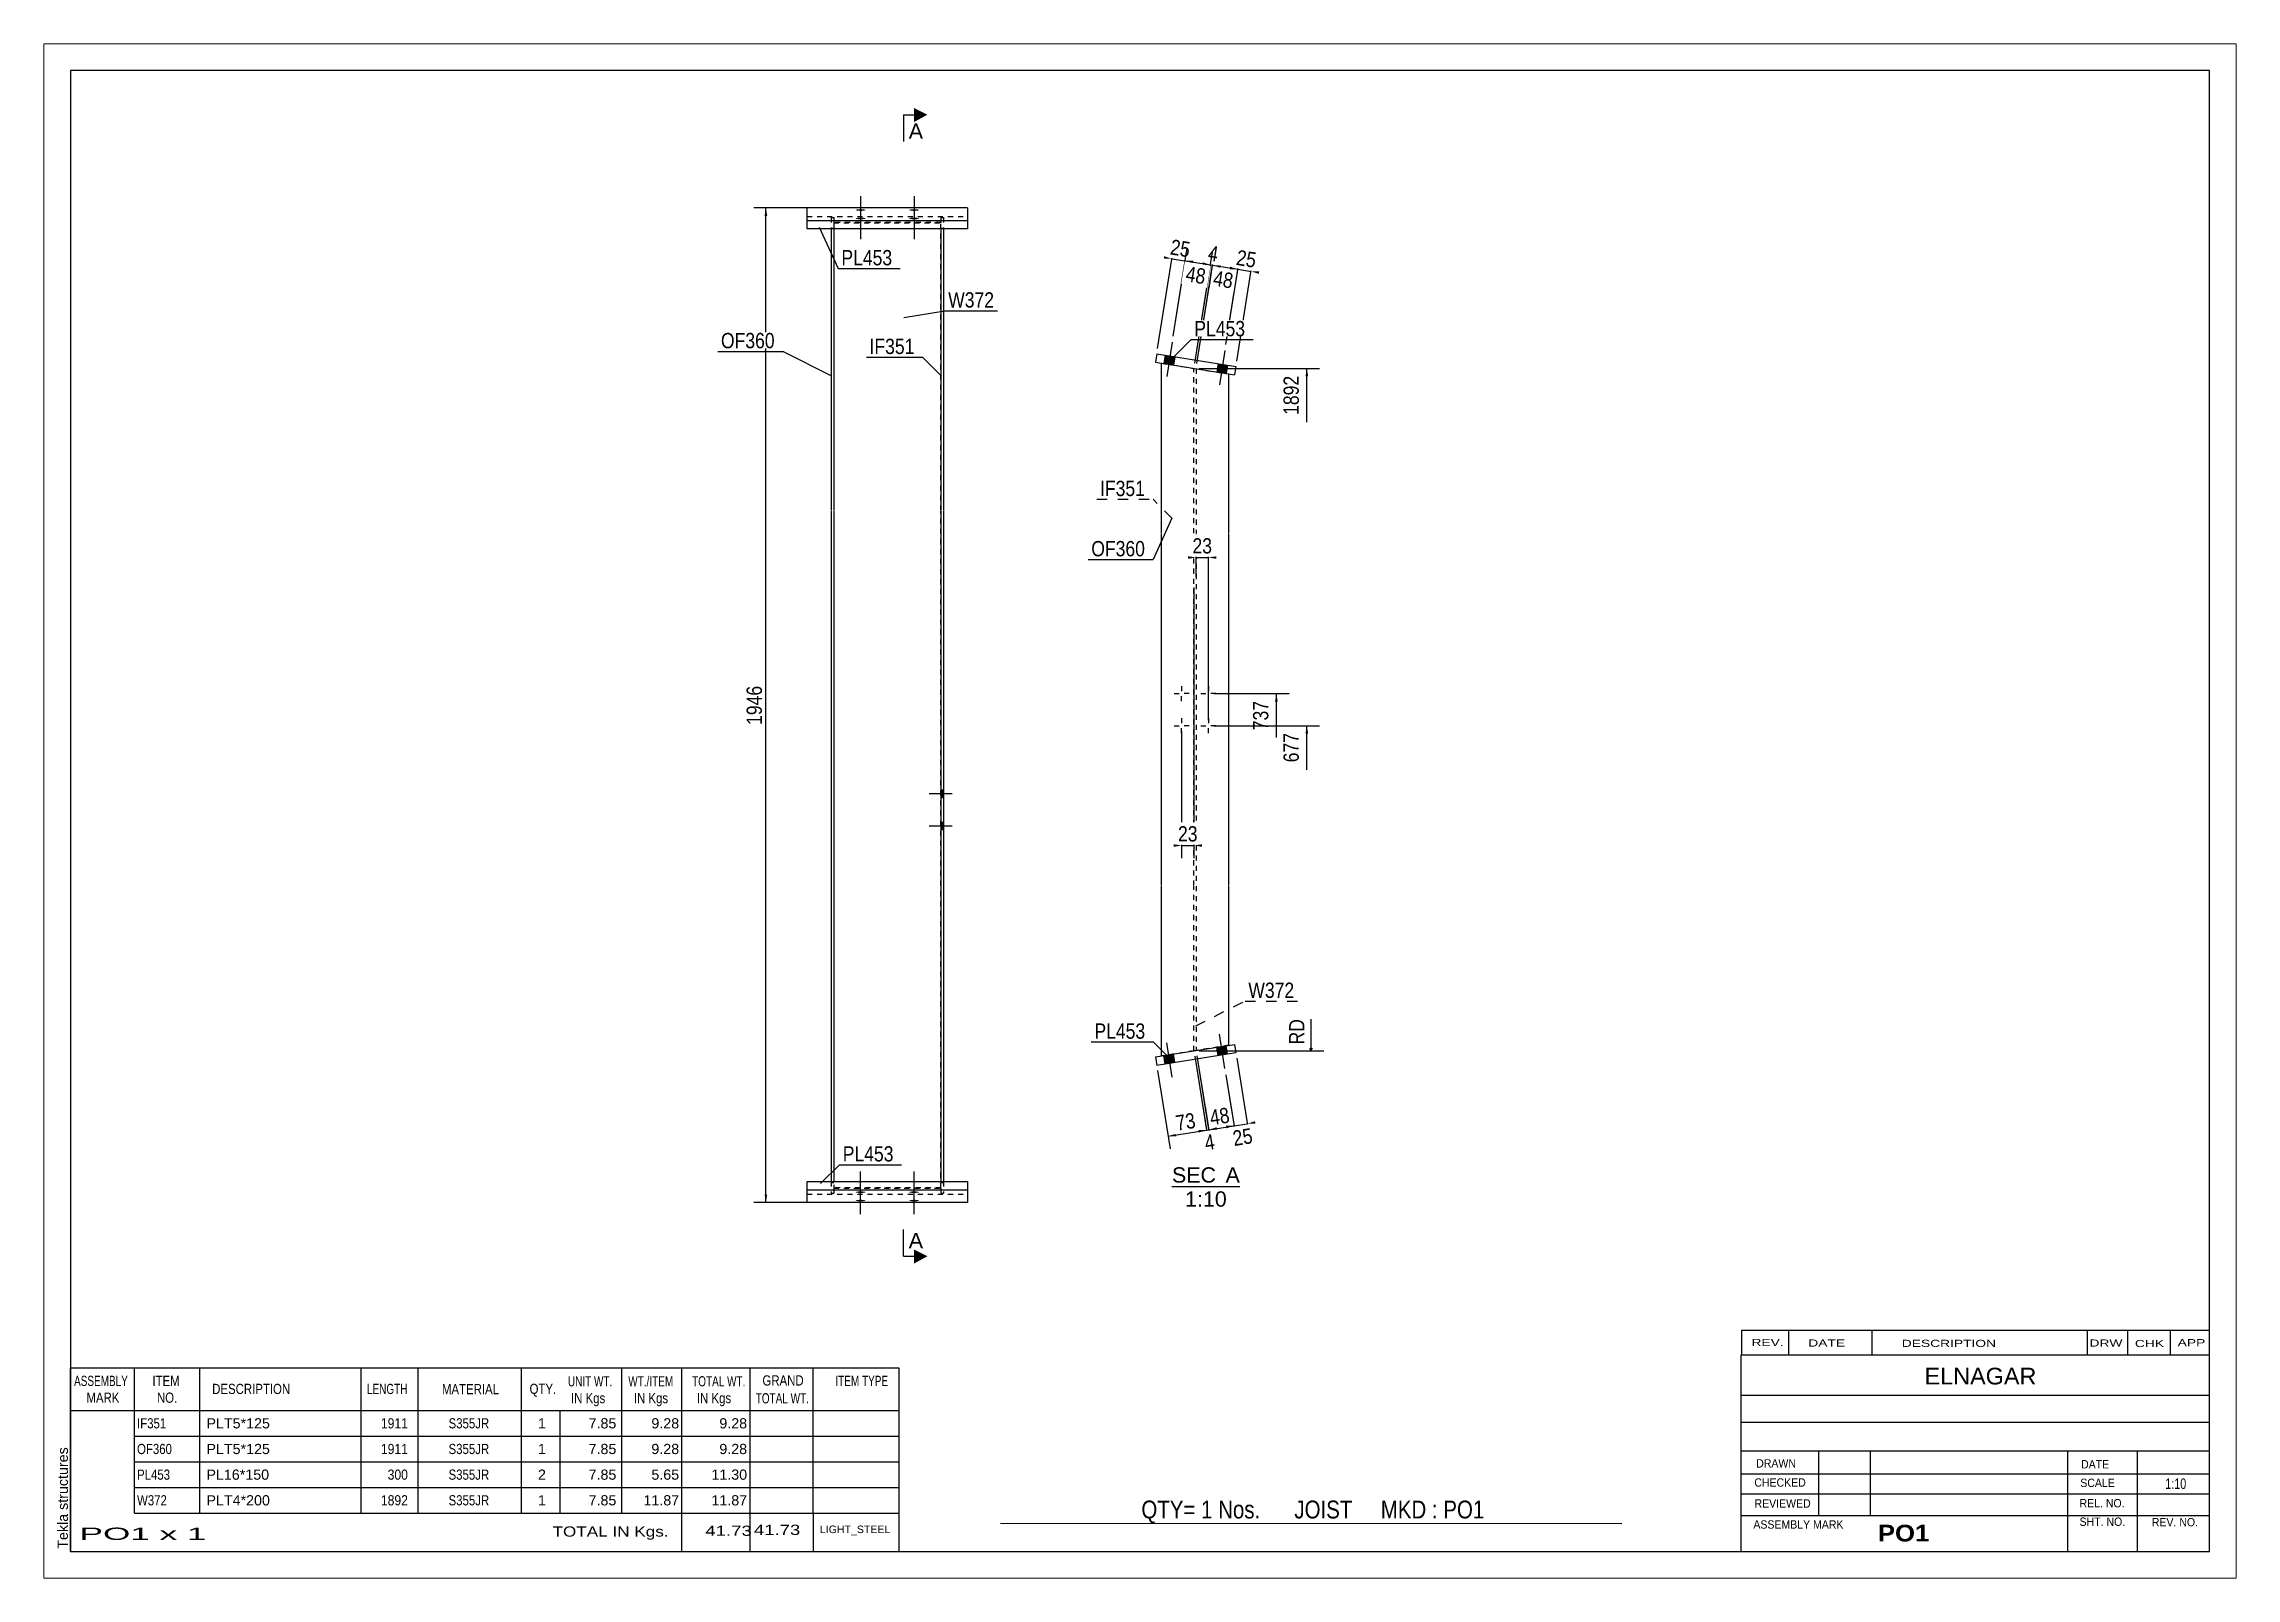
# Paper-space layout 'Layout1' of a CAD drawing. Header units: millimetres. Extents: x 0 to 410, y 0 to 287.
# The model-space entities are those that its viewports show. They can reach past a viewport. Long polylines and large blocks are cut down to what shows.
import ezdxf

# ---------------------------------------------------------------- set-up
doc = ezdxf.new("R2010")
doc.units = ezdxf.units.MM
doc.linetypes.add('DXK_LINE_DOT1', pattern=[1.8814, 0.9407, -0.9407])
doc.linetypes.add('DXK_LINE_DOT2', pattern=[3.9198, 1.9599, -1.9599])
doc.layers.add('Viewport layer', color=7, linetype='Continuous', plot=False)
doc.styles.add('Arial', font='ARIAL.TTF', dxfattribs={"height": 0.2})
doc.styles.add('Arial Bold', font='ARIALBD.TTF', dxfattribs={"height": 0.2})
doc.styles.add('Arial Narrow', font='ARIALN.TTF', dxfattribs={"height": 0.2})

# ---------------------------------------------------------------- blocks, each defined once
blk = doc.blocks.new('Unknown-627370050-1201')
at = {"color": 5, "linetype": 'Continuous'}
for p, q in [((247.25, 342.13), (-152.75, 342.13)), ((-152.75, 342.13), (-152.75, 65.13)), ((247.25, 65.13), (247.25, 342.13)), ((-152.75, 65.13), (247.25, 65.13))]:
    blk.add_line(p, q, dxfattribs=at)
at = {"color": 174, "linetype": 'Continuous', "style": 'Arial'}
blk.add_text('Tekla structures', height=1.9102, rotation=90, dxfattribs=at).set_placement((-153.25, 65.63))
blk = doc.blocks.new('Unknown-627370050-12 - 1376')
at = {"color": 1, "linetype": 'Continuous'}
blk.add_line((53.23, 133.37), (65.91, 133.37), dxfattribs=at)
at = {"color": 0, "linetype": 'Continuous'}
blk.add_wipeout([(61.45, 134.12), (61.45, 137.12), (53.23, 137.12), (53.23, 134.12)], dxfattribs=at)
blk.add_wipeout([(65.91, 134.12), (65.91, 137.12), (63.25, 137.12), (63.25, 134.12)], dxfattribs=at)
blk.add_wipeout([(63.46, 129.62), (63.46, 132.62), (55.68, 132.62), (55.68, 129.62)], dxfattribs=at)
at = {"color": 136, "linetype": 'Continuous', "style": 'Arial'}
for s, height, p in [('SEC', 2.865, (53.23, 134.12)), ('A', 2.87, (63.25, 134.12)), ('1:10', 2.865, (55.68, 129.62))]:
    blk.add_text(s, height=height, dxfattribs=at).set_placement(p)
blk = doc.blocks.new('Bolt-627370050-1215 - 1212')
at = {"linetype": 'Continuous'}
for points in [[(-5, 132.47), (-4.81, 132.47), (-4.63, 132.46), (-4.47, 132.45), (-4.33, 132.43), (-4.22, 132.4), (-4.14, 132.38), (-4.1, 132.35), (-4.1, 132.32), (-4.14, 132.29), (-4.22, 132.26), (-4.33, 132.24), (-4.47, 132.22), (-4.63, 132.2), (-4.81, 132.19), (-5, 132.19), (-5.19, 132.19), (-5.37, 132.2), (-5.53, 132.22), (-5.67, 132.24), (-5.78, 132.26), (-5.86, 132.29), (-5.9, 132.32), (-5.9, 132.35), (-5.86, 132.38), (-5.78, 132.4), (-5.67, 132.43), (-5.53, 132.45), (-5.37, 132.46), (-5.19, 132.47)], [(5, 132.47), (5.19, 132.47), (5.37, 132.46), (5.53, 132.45), (5.67, 132.43), (5.78, 132.4), (5.86, 132.38), (5.9, 132.35), (5.9, 132.32), (5.86, 132.29), (5.78, 132.26), (5.67, 132.24), (5.53, 132.22), (5.37, 132.2), (5.19, 132.19), (5, 132.19), (4.81, 132.19), (4.63, 132.2), (4.47, 132.22), (4.33, 132.24), (4.22, 132.26), (4.14, 132.29), (4.1, 132.32), (4.1, 132.35), (4.14, 132.38), (4.22, 132.4), (4.33, 132.43), (4.47, 132.45), (4.63, 132.46), (4.81, 132.47)], [(-5, 130.9), (-4.81, 130.9), (-4.63, 130.89), (-4.47, 130.88), (-4.33, 130.86), (-4.22, 130.83), (-4.14, 130.81), (-4.1, 130.78), (-4.1, 130.75), (-4.14, 130.72), (-4.22, 130.69), (-4.33, 130.67), (-4.47, 130.65), (-4.63, 130.63), (-4.81, 130.62), (-5, 130.62), (-5.19, 130.62), (-5.37, 130.63), (-5.53, 130.65), (-5.67, 130.67), (-5.78, 130.69), (-5.86, 130.72), (-5.9, 130.75), (-5.9, 130.78), (-5.86, 130.81), (-5.78, 130.83), (-5.67, 130.86), (-5.53, 130.88), (-5.37, 130.89), (-5.19, 130.9)], [(5, 130.9), (5.19, 130.9), (5.37, 130.89), (5.53, 130.88), (5.67, 130.86), (5.78, 130.83), (5.86, 130.81), (5.9, 130.78), (5.9, 130.75), (5.86, 130.72), (5.78, 130.69), (5.67, 130.67), (5.53, 130.65), (5.37, 130.63), (5.19, 130.62), (5, 130.62), (4.81, 130.62), (4.63, 130.63), (4.47, 130.65), (4.33, 130.67), (4.22, 130.69), (4.14, 130.72), (4.1, 130.75), (4.1, 130.78), (4.14, 130.81), (4.22, 130.83), (4.33, 130.86), (4.47, 130.88), (4.63, 130.89), (4.81, 130.9)]]:
    blk.add_hatch(color=3, dxfattribs=at).paths.add_polyline_path(points)
at = {"color": 3, "linetype": 'Continuous'}
for p, q in [((-5, 129.76), (-5, 136.18)), ((5, 129.76), (5, 136.18)), ((-5, 128.19), (-5, 134.61)), ((5, 128.19), (5, 134.61))]:
    blk.add_line(p, q, dxfattribs=at)
blk = doc.blocks.new('Part-627370050-1256 - 1212')
at = {"color": 2, "linetype": 'Continuous'}
for p, q in [((-15, 130.37), (-15, 134.31)), ((-15, 134.31), (15, 134.31)), ((15, 132.72), (-15, 132.72)), ((15, 134.31), (15, 130.37)), ((15, 130.37), (-15, 130.37))]:
    blk.add_line(p, q, dxfattribs=at)
at = {"color": 7, "linetype": 'DXK_LINE_DOT1'}
blk.add_line((-15, 131.95), (15, 131.95), dxfattribs=at)
blk = doc.blocks.new('Bolt-627370050-1216 - 1212')
at = {"linetype": 'Continuous'}
for points in [[(-5, 315.89), (-5.19, 315.89), (-5.37, 315.9), (-5.53, 315.92), (-5.67, 315.94), (-5.78, 315.96), (-5.86, 315.99), (-5.9, 316.02), (-5.9, 316.06), (-5.86, 316.09), (-5.78, 316.12), (-5.67, 316.14), (-5.53, 316.17), (-5.37, 316.18), (-5.19, 316.19), (-5, 316.19), (-4.81, 316.19), (-4.63, 316.18), (-4.47, 316.17), (-4.33, 316.14), (-4.22, 316.12), (-4.14, 316.09), (-4.1, 316.06), (-4.1, 316.02), (-4.14, 315.99), (-4.22, 315.96), (-4.33, 315.94), (-4.47, 315.92), (-4.63, 315.9), (-4.81, 315.89)], [(5, 315.89), (4.81, 315.89), (4.63, 315.9), (4.47, 315.92), (4.33, 315.94), (4.22, 315.96), (4.14, 315.99), (4.1, 316.02), (4.1, 316.06), (4.14, 316.09), (4.22, 316.12), (4.33, 316.14), (4.47, 316.17), (4.63, 316.18), (4.81, 316.19), (5, 316.19), (5.19, 316.19), (5.37, 316.18), (5.53, 316.17), (5.67, 316.14), (5.78, 316.12), (5.86, 316.09), (5.9, 316.06), (5.9, 316.02), (5.86, 315.99), (5.78, 315.96), (5.67, 315.94), (5.53, 315.92), (5.37, 315.9), (5.19, 315.89)], [(-5, 314.32), (-5.19, 314.32), (-5.37, 314.33), (-5.53, 314.34), (-5.67, 314.37), (-5.78, 314.39), (-5.86, 314.42), (-5.9, 314.45), (-5.9, 314.49), (-5.86, 314.52), (-5.78, 314.55), (-5.67, 314.57), (-5.53, 314.59), (-5.37, 314.61), (-5.19, 314.62), (-5, 314.62), (-4.81, 314.62), (-4.63, 314.61), (-4.47, 314.59), (-4.33, 314.57), (-4.22, 314.55), (-4.14, 314.52), (-4.1, 314.49), (-4.1, 314.45), (-4.14, 314.42), (-4.22, 314.39), (-4.33, 314.37), (-4.47, 314.34), (-4.63, 314.33), (-4.81, 314.32)], [(5, 314.32), (4.81, 314.32), (4.63, 314.33), (4.47, 314.34), (4.33, 314.37), (4.22, 314.39), (4.14, 314.42), (4.1, 314.45), (4.1, 314.49), (4.14, 314.52), (4.22, 314.55), (4.33, 314.57), (4.47, 314.59), (4.63, 314.61), (4.81, 314.62), (5, 314.62), (5.19, 314.62), (5.37, 314.61), (5.53, 314.59), (5.67, 314.57), (5.78, 314.55), (5.86, 314.52), (5.9, 314.49), (5.9, 314.45), (5.86, 314.42), (5.78, 314.39), (5.67, 314.37), (5.53, 314.34), (5.37, 314.33), (5.19, 314.32)]]:
    blk.add_hatch(color=3, dxfattribs=at).paths.add_polyline_path(points)
at = {"color": 3, "linetype": 'Continuous'}
for p, q in [((-5, 318.61), (-5, 312.19)), ((-5, 317.04), (-5, 310.62)), ((5, 318.61), (5, 312.19)), ((5, 317.04), (5, 310.62))]:
    blk.add_line(p, q, dxfattribs=at)
blk = doc.blocks.new('Bolt-627370050-1217 - 1212')
at = {"linetype": 'Continuous'}
for points in [[(10.5, 206.11), (10.5, 207.51), (10, 207.51), (10, 206.11)], [(10.5, 206.11), (10.5, 207.51), (10, 207.51), (10, 206.11)], [(10.5, 200.11), (10.5, 201.51), (10, 201.51), (10, 200.11)], [(10.5, 200.11), (10.5, 201.51), (10, 201.51), (10, 200.11)]]:
    blk.add_hatch(color=3, dxfattribs=at).paths.add_polyline_path(points)
at = {"color": 3, "linetype": 'Continuous'}
for p, q in [((12.1, 206.81), (7.8, 206.81)), ((12.1, 206.81), (7.8, 206.81)), ((10.5, 207.51), (10, 207.51)), ((10.5, 207.51), (10, 207.51)), ((10.5, 206.11), (10, 206.11)), ((10.5, 206.11), (10, 206.11)), ((10.5, 201.51), (10, 201.51)), ((10.5, 201.51), (10, 201.51)), ((12.1, 200.81), (7.8, 200.81)), ((12.1, 200.81), (7.8, 200.81)), ((10.5, 200.11), (10, 200.11)), ((10.5, 200.11), (10, 200.11))]:
    blk.add_line(p, q, dxfattribs=at)
blk = doc.blocks.new('Part-627370050-1305 - 1212')
at = {"color": 7, "linetype": 'DXK_LINE_DOT1'}
for p, q in [((-10.5, 314.67), (-10, 314.67)), ((-10.5, 314.67), (-10.5, 312.5)), ((-10.5, 312.68), (-10, 312.68)), ((-10, 314.67), (-10, 313.71)), ((-10.5, 134.31), (-10.5, 132.13)), ((-10.5, 134.12), (-10, 134.12)), ((-10.5, 132.13), (-10, 132.13)), ((-10, 133.1), (-10, 132.13))]:
    blk.add_line(p, q, dxfattribs=at)
at = {"color": 2, "linetype": 'Continuous'}
for p, q in [((-10.5, 312.5), (-10.5, 259.84)), ((-10, 312.5), (-10, 259.84)), ((-10.5, 259.74), (-10.5, 134.31)), ((-10, 259.74), (-10, 134.31))]:
    blk.add_line(p, q, dxfattribs=at)
blk = doc.blocks.new('Part-627370050-1234 - 1212')
at = {"color": 7, "linetype": 'DXK_LINE_DOT1'}
for p, q in [((10, 313.71), (-10, 313.71)), ((-10, 313.71), (-10, 313.64)), ((-10, 313.64), (10, 313.64)), ((-10, 313.64), (-10, 259.84)), ((10, 313.64), (10, 313.71)), ((10, 259.84), (10, 313.64)), ((-10, 259.74), (-10, 133.1)), ((10, 133.16), (10, 259.74)), ((10, 133.16), (-10, 133.16)), ((-10, 133.1), (10, 133.1)), ((10, 133.1), (10, 133.16))]:
    blk.add_line(p, q, dxfattribs=at)
blk = doc.blocks.new('Part-627370050-1261 - 1212')
at = {"color": 2, "linetype": 'Continuous'}
for p, q in [((-15, 312.5), (-15, 316.43)), ((15, 316.43), (-15, 316.43)), ((15, 316.43), (15, 312.5)), ((-15, 314.08), (15, 314.08)), ((15, 312.5), (-15, 312.5))]:
    blk.add_line(p, q, dxfattribs=at)
at = {"color": 7, "linetype": 'DXK_LINE_DOT1'}
blk.add_line((-15, 314.85), (15, 314.85), dxfattribs=at)
blk = doc.blocks.new('Part-627370050-1283 - 1212')
at = {"color": 7, "linetype": 'DXK_LINE_DOT1'}
for p, q in [((10, 314.67), (10.5, 314.67)), ((10, 314.67), (10, 313.71)), ((10, 312.68), (10.5, 312.68)), ((10.5, 314.67), (10.5, 312.5)), ((10, 134.12), (10.5, 134.12)), ((10, 133.1), (10, 132.13)), ((10, 132.13), (10.5, 132.13)), ((10.5, 134.31), (10.5, 132.13))]:
    blk.add_line(p, q, dxfattribs=at)
at = {"color": 2, "linetype": 'Continuous'}
for p, q in [((10, 312.5), (10, 259.84)), ((10.5, 312.5), (10.5, 259.84)), ((10, 259.74), (10, 134.31)), ((10.5, 259.74), (10.5, 134.31))]:
    blk.add_line(p, q, dxfattribs=at)
blk = doc.blocks.new('Bolt-627370050-1378 - 1376')
at = {"linetype": 'Continuous'}
for points in [[(53.49, 158.16), (51.72, 157.88), (51.97, 156.3), (53.75, 156.58)], [(53.49, 158.16), (51.72, 157.88), (51.97, 156.3), (53.75, 156.58)], [(63.37, 159.73), (61.59, 159.45), (61.84, 157.87), (63.62, 158.15)], [(63.37, 159.73), (61.59, 159.45), (61.84, 157.87), (63.62, 158.15)]]:
    blk.add_hatch(color=3, dxfattribs=at).paths.add_polyline_path(points)
at = {"color": 3, "linetype": 'Continuous'}
for p, q in [((53.26, 153.87), (52.24, 160.29)), ((53.26, 153.87), (52.24, 160.29)), ((63.14, 155.44), (62.12, 161.86)), ((63.14, 155.44), (62.12, 161.86)), ((51.97, 156.3), (51.72, 157.88)), ((51.97, 156.3), (51.72, 157.88)), ((53.75, 156.58), (53.49, 158.16)), ((53.75, 156.58), (53.49, 158.16)), ((61.84, 157.87), (61.59, 159.45)), ((61.84, 157.87), (61.59, 159.45)), ((63.62, 158.15), (63.37, 159.73)), ((63.62, 158.15), (63.37, 159.73))]:
    blk.add_line(p, q, dxfattribs=at)
blk = doc.blocks.new('Bolt-627370050-1379 - 1376')
at = {"linetype": 'Continuous'}
for points in [[(51.72, 287.31), (53.49, 287.03), (53.75, 288.61), (51.97, 288.89)], [(51.72, 287.31), (53.49, 287.03), (53.75, 288.61), (51.97, 288.89)], [(61.59, 285.74), (63.37, 285.46), (63.62, 287.04), (61.84, 287.32)], [(61.59, 285.74), (63.37, 285.46), (63.62, 287.04), (61.84, 287.32)]]:
    blk.add_hatch(color=3, dxfattribs=at).paths.add_polyline_path(points)
at = {"color": 3, "linetype": 'Continuous'}
for p, q in [((53.26, 291.32), (52.24, 284.9)), ((53.26, 291.32), (52.24, 284.9)), ((51.97, 288.89), (51.72, 287.31)), ((51.97, 288.89), (51.72, 287.31)), ((53.75, 288.61), (53.49, 287.03)), ((53.75, 288.61), (53.49, 287.03)), ((61.84, 287.32), (61.59, 285.74)), ((61.84, 287.32), (61.59, 285.74)), ((63.14, 289.74), (62.12, 283.33)), ((63.14, 289.74), (62.12, 283.33)), ((63.62, 287.04), (63.37, 285.46)), ((63.62, 287.04), (63.37, 285.46))]:
    blk.add_line(p, q, dxfattribs=at)
blk = doc.blocks.new('Bolt-627370050-1380 - 1376')
at = {"color": 3, "linetype": 'Continuous'}
for p, q in [((53.64, 225.59), (54.58, 225.59)), ((55.04, 226.99), (55.04, 226.06)), ((56.44, 225.59), (55.51, 225.59)), ((58.64, 225.59), (59.58, 225.59)), ((60.04, 226.99), (60.04, 226.06)), ((61.44, 225.59), (60.51, 225.59)), ((55.04, 224.19), (55.04, 225.13)), ((60.04, 224.19), (60.04, 225.13)), ((53.64, 219.59), (54.58, 219.59)), ((55.04, 220.99), (55.04, 220.06)), ((55.04, 218.19), (55.04, 219.13)), ((56.44, 219.59), (55.51, 219.59)), ((58.64, 219.59), (59.58, 219.59)), ((60.04, 220.99), (60.04, 220.06)), ((60.04, 218.19), (60.04, 219.13)), ((61.44, 219.59), (60.51, 219.59))]:
    blk.add_line(p, q, dxfattribs=at)
blk = doc.blocks.new('Part-627370050-1385 - 1376')
at = {"color": 7, "linetype": 'DXK_LINE_DOT1'}
for p, q in [((57.34, 286.41), (57.74, 286.35)), ((57.34, 255.59), (57.34, 286.41)), ((57.74, 286.35), (57.74, 255.59)), ((57.34, 189.7), (57.34, 255.49)), ((57.74, 255.49), (57.74, 189.7)), ((57.34, 158.78), (57.34, 189.6)), ((57.74, 189.6), (57.74, 158.84)), ((57.74, 158.84), (57.34, 158.78))]:
    blk.add_line(p, q, dxfattribs=at)
blk = doc.blocks.new('Part-627370050-1390 - 1376')
at = {"color": 2, "linetype": 'Continuous'}
for p, q in [((50.14, 157.63), (64.95, 159.98)), ((64.95, 159.98), (65.2, 158.4)), ((50.14, 157.63), (50.39, 156.05)), ((65.2, 158.4), (50.39, 156.05))]:
    blk.add_line(p, q, dxfattribs=at)
blk = doc.blocks.new('Part-627370050-1395 - 1376')
at = {"color": 2, "linetype": 'Continuous'}
for p, q in [((50.39, 289.14), (50.14, 287.56)), ((50.14, 287.56), (64.95, 285.2)), ((50.39, 289.14), (65.2, 286.78)), ((65.2, 286.78), (64.95, 285.2))]:
    blk.add_line(p, q, dxfattribs=at)
blk = doc.blocks.new('Part-627370050-1400 - 1376')
at = {"color": 7, "linetype": 'DXK_LINE_DOT1'}
for p, q in [((51.29, 255.59), (51.29, 287.38)), ((51.29, 287.38), (57.34, 286.41)), ((57.74, 286.35), (63.79, 285.39)), ((63.79, 285.39), (63.79, 255.59)), ((51.29, 189.7), (51.29, 255.49)), ((63.79, 255.49), (63.79, 189.7)), ((51.29, 157.81), (51.29, 189.6)), ((63.79, 189.6), (63.79, 159.8)), ((57.34, 158.78), (51.29, 157.81)), ((63.79, 159.8), (57.74, 158.84))]:
    blk.add_line(p, q, dxfattribs=at)
blk = doc.blocks.new('Part-627370050-1405 - 1376')
at = {"color": 2, "linetype": 'Continuous'}
for p, q in [((51.29, 255.59), (51.29, 287.38)), ((63.79, 285.39), (63.79, 255.59)), ((51.29, 189.7), (51.29, 255.49)), ((63.79, 255.49), (63.79, 189.7)), ((51.29, 157.81), (51.29, 189.6)), ((63.79, 189.6), (63.79, 159.8))]:
    blk.add_line(p, q, dxfattribs=at)
blk = doc.blocks.new('StraightDimension-627370050-1315 - 1212')
at = {"linetype": 'Continuous'}
for points in [[(-22.96, 314.93), (-22.71, 316.43), (-22.46, 314.93)], [(-22.46, 131.87), (-22.71, 130.37), (-22.96, 131.87)]]:
    blk.add_hatch(color=7, dxfattribs=at).paths.add_polyline_path(points)
at = {"color": 7, "linetype": 'Continuous'}
for p, q in [((-13.32, 316.43), (-24.96, 316.43)), ((-22.71, 130.37), (-22.71, 316.43)), ((-13.32, 130.37), (-24.96, 130.37))]:
    blk.add_line(p, q, dxfattribs=at)
at = {"color": 0}
blk.add_wipeout([(-22.86, 227.66), (-27.06, 227.66), (-27.06, 219.14), (-22.86, 219.14)], dxfattribs=at)
at = {"color": 3, "style": 'Arial Narrow'}
blk.add_text('1946', height=2.863, rotation=90.0002, dxfattribs=at).set_placement((-23.46, 219.74))
blk = doc.blocks.new('StraightDimension-627370050-1528 - 1376')
at = {"linetype": 'Continuous'}
blk.add_hatch(color=7, dxfattribs=at).paths.add_polyline_path([(72.5, 224.09), (72.75, 225.59), (73, 224.09)])
at = {"color": 7, "linetype": 'Continuous'}
for p, q in [((61.04, 225.59), (75.15, 225.59)), ((72.75, 217.36), (72.75, 225.59))]:
    blk.add_line(p, q, dxfattribs=at)
at = {"color": 0}
blk.add_wipeout([(71.85, 224.82), (67.65, 224.82), (67.65, 218.14), (71.85, 218.14)], dxfattribs=at)
at = {"color": 3, "style": 'Arial Narrow'}
blk.add_text('737', height=2.863, rotation=90.0002, dxfattribs=at).set_placement((71.25, 218.74))
blk = doc.blocks.new('StraightDimension-627370050-1529 - 1376')
at = {"linetype": 'Continuous'}
blk.add_hatch(color=7, dxfattribs=at).paths.add_polyline_path([(78.2, 218.09), (78.45, 219.59), (78.7, 218.09)])
at = {"color": 7, "linetype": 'Continuous'}
for p, q in [((61.04, 219.59), (80.85, 219.59)), ((78.45, 211.36), (78.45, 219.59))]:
    blk.add_line(p, q, dxfattribs=at)
at = {"color": 0, "linetype": 'Continuous'}
blk.add_wipeout([(78.6, 165.31), (74.4, 165.31), (74.4, 159.36), (78.6, 159.36)], dxfattribs=at)
at = {"color": 7, "linetype": 'Continuous'}
for p, q in [((79.2, 164.71), (79.2, 158.78)), ((58.34, 158.78), (81.6, 158.78)), ((78.95, 159.28), (79.2, 158.78)), ((79.45, 159.28), (79.2, 158.78))]:
    blk.add_line(p, q, dxfattribs=at)
at = {"color": 3, "linetype": 'Continuous', "style": 'Arial Narrow'}
blk.add_text('RD', height=2.863, rotation=90.0002, dxfattribs=at).set_placement((78, 159.96))
at = {"color": 0}
blk.add_wipeout([(77.55, 218.82), (73.35, 218.82), (73.35, 212.14), (77.55, 212.14)], dxfattribs=at)
at = {"color": 3, "style": 'Arial Narrow'}
blk.add_text('677', height=2.863, rotation=90.0002, dxfattribs=at).set_placement((76.95, 212.74))
blk = doc.blocks.new('StraightDimension-627370050-1567 - 1376')
at = {"linetype": 'Continuous'}
for points in [[(51.77, 307.41), (53.22, 306.93), (51.7, 306.92)], [(57.13, 306.05), (55.69, 306.54), (57.21, 306.55)]]:
    blk.add_hatch(color=7, dxfattribs=at).paths.add_polyline_path(points)
at = {"color": 7, "linetype": 'Continuous'}
for p, q in [((50.54, 290.13), (53.57, 309.15)), ((53.45, 292.45), (56.04, 308.76)), ((53.22, 306.93), (55.69, 306.54))]:
    blk.add_line(p, q, dxfattribs=at)
at = {"color": 0}
blk.add_wipeout([(56.87, 306.5), (57.53, 310.65), (52.74, 311.41), (52.08, 307.26)], dxfattribs=at)
at = {"color": 3, "style": 'Arial Narrow'}
blk.add_text('25', height=2.863, rotation=-9.0355, dxfattribs=at).set_placement((52.76, 307.76))
blk = doc.blocks.new('StraightDimension-627370050-1434 - 1376')
at = {"linetype": 'Continuous'}
for points in [[(53.54, 197.43), (55.04, 197.18), (53.54, 196.93)], [(58.84, 196.93), (57.34, 197.18), (58.84, 197.43)]]:
    blk.add_hatch(color=7, dxfattribs=at).paths.add_polyline_path(points)
at = {"color": 7, "linetype": 'Continuous'}
for p, q in [((57.34, 245.46), (57.34, 194.78)), ((55.04, 218.59), (55.04, 194.78)), ((55.04, 197.18), (57.34, 197.18))]:
    blk.add_line(p, q, dxfattribs=at)
at = {"color": 0}
blk.add_wipeout([(58.62, 197.33), (58.62, 201.53), (53.76, 201.53), (53.76, 197.33)], dxfattribs=at)
at = {"color": 3, "style": 'Arial Narrow'}
blk.add_text('23', height=2.863, dxfattribs=at).set_placement((54.36, 197.93))
blk = doc.blocks.new('StraightDimension-627370050-1446 - 1376')
at = {"linetype": 'Continuous'}
for points in [[(56.24, 251.3), (57.74, 251.05), (56.24, 250.8)], [(61.54, 250.8), (60.04, 251.05), (61.54, 251.3)]]:
    blk.add_hatch(color=7, dxfattribs=at).paths.add_polyline_path(points)
at = {"color": 7, "linetype": 'Continuous'}
for p, q in [((57.74, 247.46), (57.74, 253.3)), ((57.74, 251.05), (60.04, 251.05)), ((60.04, 220.59), (60.04, 253.3))]:
    blk.add_line(p, q, dxfattribs=at)
at = {"color": 0}
blk.add_wipeout([(61.32, 251.2), (61.32, 255.4), (56.46, 255.4), (56.46, 251.2)], dxfattribs=at)
at = {"color": 3, "style": 'Arial Narrow'}
blk.add_text('23', height=2.863, dxfattribs=at).set_placement((57.06, 251.8))
blk = doc.blocks.new('StraightDimension-627370050-1466 - 1376')
at = {"linetype": 'Continuous'}
for points in [[(58.18, 143.94), (59.7, 143.93), (58.26, 143.45)], [(54.02, 142.77), (52.5, 142.78), (53.94, 143.27)]]:
    blk.add_hatch(color=7, dxfattribs=at).paths.add_polyline_path(points)
at = {"color": 7, "linetype": 'Continuous'}
for p, q in [((57.5, 157.79), (60.08, 141.56)), ((50.54, 155.06), (52.87, 140.41)), ((52.5, 142.78), (59.7, 143.93))]:
    blk.add_line(p, q, dxfattribs=at)
at = {"color": 0}
blk.add_wipeout([(58.47, 143.89), (57.81, 148.03), (53.02, 147.27), (53.68, 143.12)], dxfattribs=at)
at = {"color": 3, "style": 'Arial Narrow'}
blk.add_text('73', height=2.863, rotation=9.0355, dxfattribs=at).set_placement((54.18, 143.81))
blk = doc.blocks.new('StraightDimension-627370050-1595 - 1376')
at = {"linetype": 'Continuous'}
for points in [[(62.27, 305.24), (60.82, 305.72), (62.34, 305.73)], [(64.12, 305.45), (65.56, 304.97), (64.04, 304.96)]]:
    blk.add_hatch(color=7, dxfattribs=at).paths.add_polyline_path(points)
at = {"color": 7, "linetype": 'Continuous'}
for p, q in [((57.9, 287.34), (61.2, 308.09)), ((60.82, 305.72), (65.56, 304.97)), ((63.32, 290.88), (65.94, 307.34))]:
    blk.add_line(p, q, dxfattribs=at)
at = {"color": 0}
blk.add_wipeout([(64.91, 300.67), (65.57, 304.81), (60.77, 305.58), (60.11, 301.43)], dxfattribs=at)
at = {"color": 3, "style": 'Arial Narrow'}
blk.add_text('48', height=2.863, rotation=-9.0355, dxfattribs=at).set_placement((60.8, 301.93))
blk = doc.blocks.new('StraightDimension-627370050-1478 - 1376')
at = {"linetype": 'Continuous'}
for points in [[(61.62, 143.98), (60.1, 143.99), (61.55, 144.48)], [(63.32, 144.76), (64.84, 144.75), (63.4, 144.27)]]:
    blk.add_hatch(color=7, dxfattribs=at).paths.add_polyline_path(points)
at = {"color": 7, "linetype": 'Continuous'}
for p, q in [((57.9, 157.85), (60.48, 141.62)), ((63.32, 154.31), (65.22, 142.38)), ((60.1, 143.99), (64.84, 144.75))]:
    blk.add_line(p, q, dxfattribs=at)
at = {"color": 0}
blk.add_wipeout([(64.85, 144.9), (64.19, 149.05), (59.39, 148.29), (60.05, 144.14)], dxfattribs=at)
at = {"color": 3, "style": 'Arial Narrow'}
blk.add_text('48', height=2.863, rotation=9.0355, dxfattribs=at).set_placement((60.55, 144.82))
blk = doc.blocks.new('StraightDimension-627370050-1499 - 1376')
at = {"linetype": 'Continuous'}
for points in [[(58.18, 143.94), (59.7, 143.93), (58.26, 143.45)], [(61.62, 143.98), (60.1, 143.99), (61.55, 144.48)]]:
    blk.add_hatch(color=7, dxfattribs=at).paths.add_polyline_path(points)
at = {"color": 7, "linetype": 'Continuous'}
for p, q in [((57.5, 157.79), (60.06, 141.71)), ((57.9, 157.85), (60.46, 141.77)), ((59.7, 143.93), (60.1, 143.99))]:
    blk.add_line(p, q, dxfattribs=at)
at = {"color": 0}
blk.add_wipeout([(62.08, 139.9), (61.42, 144.05), (58.43, 143.58), (59.09, 139.43)], dxfattribs=at)
at = {"color": 3, "style": 'Arial Narrow'}
blk.add_text('4', height=2.86, rotation=9.0355, dxfattribs=at).set_placement((59.59, 140.12))
blk = doc.blocks.new('StraightDimension-627370050-1516 - 1376')
at = {"linetype": 'Continuous'}
for points in [[(63.32, 144.76), (64.84, 144.75), (63.4, 144.27)], [(68.83, 145.13), (67.31, 145.14), (68.75, 145.62)]]:
    blk.add_hatch(color=7, dxfattribs=at).paths.add_polyline_path(points)
at = {"color": 7, "linetype": 'Continuous'}
for p, q in [((65.36, 157.42), (67.66, 142.92)), ((63.32, 154.31), (65.19, 142.53)), ((64.84, 144.75), (67.31, 145.14))]:
    blk.add_line(p, q, dxfattribs=at)
at = {"color": 0}
blk.add_wipeout([(69.16, 141.03), (68.5, 145.18), (63.7, 144.41), (64.36, 140.27)], dxfattribs=at)
at = {"color": 3, "style": 'Arial Narrow'}
blk.add_text('25', height=2.863, rotation=9.0355, dxfattribs=at).set_placement((64.86, 140.95))
blk = doc.blocks.new('StraightDimension-627370050-1527 - 1376')
at = {"linetype": 'Continuous'}
blk.add_hatch(color=7, dxfattribs=at).paths.add_polyline_path([(78.2, 284.91), (78.45, 286.41), (78.7, 284.91)])
at = {"color": 7, "linetype": 'Continuous'}
for p, q in [((58.34, 286.41), (80.85, 286.41)), ((78.45, 276.35), (78.45, 286.41))]:
    blk.add_line(p, q, dxfattribs=at)
at = {"color": 0}
blk.add_wipeout([(77.55, 285.64), (73.35, 285.64), (73.35, 277.13), (77.55, 277.13)], dxfattribs=at)
at = {"color": 3, "style": 'Arial Narrow'}
blk.add_text('1892', height=2.863, rotation=90.0002, dxfattribs=at).set_placement((76.95, 277.73))
blk = doc.blocks.new('StraightDimension-627370050-1577 - 1376')
at = {"linetype": 'Continuous'}
for points in [[(58.98, 306.27), (60.42, 305.78), (58.9, 305.77)], [(62.27, 305.24), (60.82, 305.72), (62.34, 305.73)]]:
    blk.add_hatch(color=7, dxfattribs=at).paths.add_polyline_path(points)
at = {"color": 7, "linetype": 'Continuous'}
for p, q in [((57.5, 287.4), (60.78, 308.01)), ((57.9, 287.34), (61.18, 307.94)), ((60.42, 305.78), (60.82, 305.72))]:
    blk.add_line(p, q, dxfattribs=at)
at = {"color": 0}
blk.add_wipeout([(62.14, 305.66), (62.8, 309.81), (59.81, 310.29), (59.15, 306.14)], dxfattribs=at)
at = {"color": 3, "style": 'Arial Narrow'}
blk.add_text('4', height=2.86, rotation=-9.0355, dxfattribs=at).set_placement((59.84, 306.64))
blk = doc.blocks.new('StraightDimension-627370050-1612 - 1376')
at = {"linetype": 'Continuous'}
for points in [[(64.12, 305.45), (65.56, 304.97), (64.04, 304.96)], [(69.47, 304.09), (68.03, 304.57), (69.55, 304.59)]]:
    blk.add_hatch(color=7, dxfattribs=at).paths.add_polyline_path(points)
at = {"color": 7, "linetype": 'Continuous'}
for p, q in [((63.32, 290.88), (65.91, 307.19)), ((65.36, 287.77), (68.38, 306.8)), ((65.56, 304.97), (68.03, 304.57))]:
    blk.add_line(p, q, dxfattribs=at)
at = {"color": 0}
blk.add_wipeout([(69.22, 304.54), (69.88, 308.68), (65.08, 309.45), (64.42, 305.3)], dxfattribs=at)
at = {"color": 3, "style": 'Arial Narrow'}
blk.add_text('25', height=2.863, rotation=-9.0355, dxfattribs=at).set_placement((65.11, 305.8))
blk = doc.blocks.new('StraightDimension-627370050-1622 - 1376')
at = {"linetype": 'Continuous'}
for points in [[(57.13, 306.05), (55.69, 306.54), (57.21, 306.55)], [(58.98, 306.27), (60.42, 305.78), (58.9, 305.77)]]:
    blk.add_hatch(color=7, dxfattribs=at).paths.add_polyline_path(points)
at = {"color": 7, "linetype": 'Continuous'}
for p, q in [((53.45, 292.45), (56.06, 308.91)), ((57.5, 287.4), (60.8, 308.15)), ((55.69, 306.54), (60.42, 305.78))]:
    blk.add_line(p, q, dxfattribs=at)
at = {"color": 0}
blk.add_wipeout([(59.77, 301.48), (60.43, 305.63), (55.63, 306.39), (54.97, 302.25)], dxfattribs=at)
at = {"color": 3, "style": 'Arial Narrow'}
blk.add_text('48', height=2.863, rotation=-9.0355, dxfattribs=at).set_placement((55.66, 302.74))
blk = doc.blocks.new('CBS_BOM-627370050-2141')
at = {"color": 7, "linetype": 'Continuous'}
for p, q in [((-152.78, 91.5), (-152.78, 99.5)), ((-152.78, 99.5), (2.14, 99.5)), ((-140.78, 91.5), (-140.78, 99.5)), ((-128.59, 91.5), (-128.59, 99.5)), ((-98.43, 91.5), (-98.43, 99.5)), ((-87.75, 91.5), (-87.75, 99.5)), ((-68.43, 91.5), (-68.43, 99.5)), ((-49.63, 91.5), (-49.63, 99.5)), ((-38.42, 91.5), (-38.42, 99.5)), ((-25.63, 91.5), (-25.63, 99.5)), ((-13.88, 91.5), (-13.88, 99.5)), ((2.14, 99.5), (2.14, 91.51)), ((-152.78, 91.5), (2.14, 91.5)), ((-152.78, 86.7), (-152.78, 91.5)), ((-140.78, 86.7), (-140.78, 91.5)), ((-128.59, 86.7), (-128.59, 91.5)), ((-98.43, 86.7), (-98.43, 91.5)), ((-87.75, 86.7), (-87.75, 91.5)), ((-68.43, 86.7), (-68.43, 91.5)), ((-61.17, 86.7), (-61.17, 91.5)), ((-49.63, 86.7), (-49.63, 91.5)), ((-38.42, 86.7), (-38.42, 91.5)), ((-25.63, 86.7), (-25.63, 91.5)), ((-13.86, 86.7), (-13.86, 91.5)), ((2.14, 91.5), (2.14, 86.7)), ((-152.78, 81.9), (-152.78, 86.7)), ((-140.78, 86.7), (2.14, 86.7)), ((-140.78, 81.9), (-140.78, 86.7)), ((-128.59, 81.9), (-128.59, 86.7)), ((-98.43, 81.9), (-98.43, 86.7)), ((-87.75, 81.9), (-87.75, 86.7)), ((-68.43, 81.9), (-68.43, 86.7)), ((-61.17, 81.9), (-61.17, 86.7)), ((-49.63, 81.9), (-49.63, 86.7)), ((-38.42, 81.9), (-38.42, 86.7)), ((-25.63, 81.9), (-25.63, 86.7)), ((-13.86, 81.9), (-13.86, 86.7)), ((2.14, 86.7), (2.14, 81.9)), ((-152.78, 77.1), (-152.78, 81.9)), ((-140.78, 81.9), (2.14, 81.9)), ((-140.78, 77.1), (-140.78, 81.9)), ((-128.59, 77.1), (-128.59, 81.9)), ((-98.43, 77.1), (-98.43, 81.9)), ((-87.75, 77.1), (-87.75, 81.9)), ((-68.43, 77.1), (-68.43, 81.9)), ((-61.17, 77.1), (-61.17, 81.9)), ((-49.63, 77.1), (-49.63, 81.9)), ((-38.42, 77.1), (-38.42, 81.9)), ((-25.63, 77.1), (-25.63, 81.9)), ((-13.86, 77.1), (-13.86, 81.9)), ((2.14, 81.9), (2.14, 77.1)), ((-152.78, 72.3), (-152.78, 77.1)), ((-140.78, 77.1), (2.14, 77.1)), ((-140.78, 72.3), (-140.78, 77.1)), ((-128.59, 72.3), (-128.59, 77.1)), ((-98.43, 72.3), (-98.43, 77.1)), ((-87.75, 72.3), (-87.75, 77.1)), ((-68.43, 72.3), (-68.43, 77.1)), ((-61.17, 72.3), (-61.17, 77.1)), ((-49.63, 72.3), (-49.63, 77.1)), ((-38.42, 72.3), (-38.42, 77.1)), ((-25.63, 72.3), (-25.63, 77.1)), ((-13.86, 72.3), (-13.86, 77.1)), ((2.14, 77.1), (2.14, 72.3)), ((-152.78, 65.1), (-152.78, 72.28)), ((-140.78, 72.3), (2.14, 72.3)), ((-38.42, 65.1), (-38.42, 72.28)), ((-25.63, 65.1), (-25.63, 72.28)), ((-13.82, 65.1), (-13.82, 72.28)), ((2.14, 72.3), (2.14, 65.1)), ((-152.78, 65.1), (2.14, 65.1))]:
    blk.add_line(p, q, dxfattribs=at)
at = {"color": 3, "linetype": 'Continuous', "style": 'Arial'}
for s, height, width, p in [('ASSEMBLY', 1.91, 0.7, (-152.1, 96.08)), ('MARK', 1.91, 0.8, (-149.78, 92.94)), ('ITEM', 1.91, 0.8, (-137.45, 96.08)), ('NO.', 1.91, 0.8, (-136.6, 92.94)), ('DESCRIPTION', 1.9102, 0.8, (-126.27, 94.57)), ('LENGTH', 1.91, 0.7, (-97.32, 94.57)), ('MATERIAL', 1.91, 0.8, (-83.3, 94.53)), ('QTY.', 1.91, 0.8, (-66.91, 94.6)), ('UNIT WT.', 1.91, 0.7, (-59.74, 96)), ('IN Kgs', 1.91, 0.8, (-59.16, 92.86)), ('WT./ITEM', 1.91, 0.7, (-48.45, 96)), ('IN Kgs', 1.91, 0.8, (-47.41, 92.86)), ('TOTAL WT.', 1.91, 0.7, (-36.51, 96)), ('IN Kgs', 1.91, 0.8, (-35.62, 92.86)), ('TOTAL WT.', 1.91, 0.7, (-24.62, 92.82)), ('GRAND', 1.91, 0.8, (-23.36, 96.16)), ('ITEM TYPE', 1.91, 0.7, (-9.72, 96.08))]:
    blk.add_text(s, height=height, dxfattribs=dict(at, width=width)).set_placement(p)
at = {"color": 7, "linetype": 'Continuous', "style": 'Arial'}
for s, width, p in [('IF351', 0.8, (-140.32, 88.14)), ('1911', 0.85, (-94.71, 88.14)), ('S355JR', 0.8, (-82.06, 88.14)), ('OF360', 0.8, (-140.32, 83.34)), ('1911', 0.85, (-94.71, 83.34)), ('S355JR', 0.8, (-82.06, 83.34)), ('PL453', 0.8, (-140.32, 78.54)), ('300', 0.85, (-93.45, 78.54)), ('S355JR', 0.8, (-82.06, 78.54)), ('W372', 0.8, (-140.32, 73.74)), ('1892', 0.85, (-94.71, 73.74)), ('S355JR', 0.8, (-82.06, 73.74))]:
    blk.add_text(s, height=1.91, dxfattribs=dict(at, width=width)).set_placement(p)
for s, p in [('PLT5*125', (-127.34, 88.14)), ('1', (-65.34, 88.14)), ('7.85', (-55.87, 88.14)), ('9.28', (-44.13, 88.14)), ('9.28', (-31.42, 88.14)), ('PLT5*125', (-127.34, 83.34)), ('1', (-65.34, 83.34)), ('7.85', (-55.87, 83.34)), ('9.28', (-44.13, 83.34)), ('9.28', (-31.42, 83.34)), ('PL16*150', (-127.34, 78.54)), ('2', (-65.34, 78.54)), ('7.85', (-55.87, 78.54)), ('5.65', (-44.13, 78.54)), ('11.30', (-32.9, 78.54)), ('PLT4*200', (-127.34, 73.74)), ('1', (-65.34, 73.74)), ('7.85', (-55.87, 73.74)), ('11.87', (-45.61, 73.74)), ('11.87', (-32.9, 73.74))]:
    blk.add_text(s, height=1.91, dxfattribs=at).set_placement(p)
at = {"color": 6, "linetype": 'Continuous', "style": 'Arial'}
for s, height, width, p in [('TOTAL IN Kgs.', 1.9102, 1.2, (-62.62, 67.9)), ('41.73', 1.91, 1.3, (-34.03, 68.05)), ('41.73', 1.91, 1.3, (-24.96, 68.21)), ('PO1 x 1', 2.292, 2.05, (-151.06, 67.29))]:
    blk.add_text(s, height=height, dxfattribs=dict(at, width=width)).set_placement(p)
blk.add_text('LIGHT_STEEL', height=1.4135, dxfattribs=at).set_placement((-12.61, 68.56))
blk = doc.blocks.new('CBS_CALLOFF-627370050-2142')
at = {"color": 7, "linetype": 'Continuous'}
blk.add_line((21.13, 70.4), (137.36, 70.38), dxfattribs=at)
at = {"color": 3, "linetype": 'Continuous', "style": 'Arial Narrow'}
blk.add_text('QTY= 1 Nos.      JOIST     MKD : PO1', height=3.3405, dxfattribs=at).set_placement((47.51, 71.3))
blk = doc.blocks.new('CBS_NAME_BLOG-627370050-2143')
at = {"color": 7, "linetype": 'Continuous'}
for p, q in [((159.66, 101.89), (247.18, 101.89)), ((159.66, 65.18), (159.66, 101.88)), ((159.66, 94.35), (247.18, 94.35)), ((159.73, 89.29), (247.25, 89.29)), ((159.66, 83.92), (247.18, 83.92)), ((174.18, 71.82), (174.18, 83.92)), ((183.87, 71.84), (183.87, 83.91)), ((220.78, 65.18), (220.78, 83.91)), ((233.83, 65.18), (233.83, 83.92)), ((159.67, 79.62), (247.25, 79.64)), ((159.66, 75.88), (247.18, 75.88)), ((159.66, 71.83), (247.18, 71.83)), ((159.66, 65.13), (247.25, 65.13))]:
    blk.add_line(p, q, dxfattribs=at)
at = {"color": 3, "linetype": 'Continuous', "style": 'Arial'}
blk.add_text('ELNAGAR', height=3.133, dxfattribs=at).set_placement((193.98, 96.36))
at = {"color": 3, "linetype": 'Continuous'}
for s, height, style, width, p in [('DRAWN', 1.566, 'Arial', 0.9, (162.49, 80.82)), ('DATE', 1.566, 'Arial', 0.9, (223.25, 80.65)), ('CHECKED', 1.566, 'Arial', 0.9, (162.14, 77.24)), ('SCALE', 1.566, 'Arial', 0.9, (223.1, 77.18)), ('1:10', 1.957, 'Arial Narrow', 0.9, (238.99, 76.82)), ('REVIEWED', 1.566, 'Arial', 0.9, (162.18, 73.32)), ('REL. NO.', 1.566, 'Arial', 0.9, (222.96, 73.37)), ('ASSEMBLY MARK', 1.5663, 'Arial', 0.9, (161.96, 69.39)), ('PO1', 3.131, 'Arial Bold', 1.1, (185.24, 66.99)), ('SHT. NO.', 1.566, 'Arial', 0.9, (222.96, 69.91)), ('REV. NO.', 1.566, 'Arial', 0.9, (236.48, 69.82))]:
    blk.add_text(s, height=height, dxfattribs=dict(at, style=style, width=width)).set_placement(p)
blk = doc.blocks.new('CBS_REVISION-627370050-2144')
at = {"color": 7, "linetype": 'Continuous'}
for p, q in [((159.74, 106.52), (247.24, 106.52)), ((159.74, 106.52), (159.74, 101.89)), ((168.54, 106.52), (168.54, 101.89)), ((184.13, 106.52), (184.13, 101.95)), ((224.39, 106.52), (224.39, 101.89)), ((231.93, 106.52), (231.93, 101.89)), ((239.88, 106.52), (239.88, 101.89)), ((159.74, 101.89), (247.24, 101.89))]:
    blk.add_line(p, q, dxfattribs=at)
at = {"color": 7, "style": 'Arial Narrow', "width": 1.7}
for s, height, p in [('REV.', 1.326, (161.6, 103.56)), ('DATE', 1.326, (172.23, 103.45)), ('DESCRIPTION', 1.3257, (189.71, 103.39)), ('DRW', 1.326, (224.82, 103.45)), ('CHK', 1.326, (233.31, 103.36)), ('APP', 1.326, (241.31, 103.52))]:
    blk.add_text(s, height=height, dxfattribs=at).set_placement(p)
blk = doc.blocks.new('Mark-627370050-1279 - 1212')
at = {"color": 0}
blk.add_wipeout([(5.08, 289.11), (5.08, 292.11), (-3.33, 292.11), (-3.33, 289.11)], dxfattribs=at)
blk.add_wipeout([(5.08, 289.11), (5.08, 292.11), (-3.33, 292.11), (-3.33, 289.11)], dxfattribs=at)
at = {"color": 7, "linetype": 'Continuous'}
for p in [(-3.93, 288.51), (10.11, 284.98)]:
    blk.add_line(p, (6.58, 288.51), dxfattribs=at)
at = {"color": 3, "style": 'Arial Narrow'}
blk.add_text('IF351', height=2.863, dxfattribs=at).set_placement((-3.33, 289.11))
blk = doc.blocks.new('Mark-627370050-1229 - 1212')
at = {"color": 0}
blk.add_wipeout([(19.97, 297.8), (19.97, 300.8), (11.38, 300.8), (11.38, 297.8)], dxfattribs=at)
blk.add_wipeout([(19.97, 297.8), (19.97, 300.8), (11.38, 300.8), (11.38, 297.8)], dxfattribs=at)
at = {"color": 7, "linetype": 'Continuous'}
for p, q in [((3.1, 295.94), (10.78, 297.2)), ((10.78, 297.2), (20.57, 297.2))]:
    blk.add_line(p, q, dxfattribs=at)
at = {"color": 3, "style": 'Arial Narrow'}
blk.add_text('W372', height=2.863, dxfattribs=at).set_placement((11.38, 297.8))
blk = doc.blocks.new('Mark-627370050-1252 - 1212')
at = {"color": 0}
blk.add_wipeout([(1.16, 138.07), (1.16, 141.07), (-8.34, 141.07), (-8.34, 138.07)], dxfattribs=at)
blk.add_wipeout([(1.16, 138.07), (1.16, 141.07), (-8.34, 141.07), (-8.34, 138.07)], dxfattribs=at)
at = {"color": 7, "linetype": 'Continuous'}
for p, q in [((-12.48, 133.94), (-8.94, 137.47)), ((-8.94, 137.47), (2.66, 137.47))]:
    blk.add_line(p, q, dxfattribs=at)
at = {"color": 3, "style": 'Arial Narrow'}
blk.add_text('PL453', height=2.863, dxfattribs=at).set_placement((-8.34, 138.07))
blk = doc.blocks.new('Mark-627370050-1257 - 1212')
at = {"color": 0}
blk.add_wipeout([(0.91, 305.7), (0.91, 308.7), (-8.59, 308.7), (-8.59, 305.7)], dxfattribs=at)
blk.add_wipeout([(0.91, 305.7), (0.91, 308.7), (-8.59, 308.7), (-8.59, 305.7)], dxfattribs=at)
at = {"color": 7, "linetype": 'Continuous'}
for p, q in [((-12.73, 312.83), (-9.19, 305.1)), ((-9.19, 305.1), (2.41, 305.1))]:
    blk.add_line(p, q, dxfattribs=at)
at = {"color": 3, "style": 'Arial Narrow'}
blk.add_text('PL453', height=2.863, dxfattribs=at).set_placement((-8.59, 305.7))
blk = doc.blocks.new('Mark-627370050-1301 - 1212')
at = {"color": 0}
blk.add_wipeout([(-21.07, 290.19), (-21.07, 293.19), (-31.12, 293.19), (-31.12, 290.19)], dxfattribs=at)
blk.add_wipeout([(-21.07, 290.19), (-21.07, 293.19), (-31.12, 293.19), (-31.12, 290.19)], dxfattribs=at)
at = {"color": 7, "linetype": 'Continuous'}
for p in [(-31.72, 289.59), (-10.39, 284.98)]:
    blk.add_line(p, (-19.57, 289.59), dxfattribs=at)
at = {"color": 3, "style": 'Arial Narrow'}
blk.add_text('OF360', height=2.863, dxfattribs=at).set_placement((-31.12, 290.19))
blk = doc.blocks.new('SectionMark-627370050-1370 - 1212')
at = {"color": 0, "linetype": 'Continuous'}
for points in [[(6.67, 329.38), (6.67, 332.38), (4, 332.38), (4, 329.38)], [(6.67, 121.85), (6.67, 124.85), (4, 124.85), (4, 121.85)]]:
    blk.add_wipeout(points, dxfattribs=at)
at = {"linetype": 'Continuous'}
for points in [[(5, 335.13), (7.5, 333.88), (5, 332.51)], [(5, 121.6), (7.5, 120.35), (5, 118.98)]]:
    blk.add_hatch(color=7, dxfattribs=at).paths.add_polyline_path(points)
at = {"color": 7, "linetype": 'Continuous'}
for p, q in [((3, 333.88), (3, 328.88)), ((3, 333.88), (5, 333.88)), ((3, 120.35), (3, 125.35)), ((3, 120.35), (5, 120.35))]:
    blk.add_line(p, q, dxfattribs=at)
at = {"color": 136, "linetype": 'Continuous', "style": 'Arial'}
for p in [(4, 329.38), (4, 121.85)]:
    blk.add_text('A', height=2.87, dxfattribs=at).set_placement(p)
blk = doc.blocks.new('Mark-627370050-1386 - 1376')
at = {"color": 0}
blk.add_wipeout([(48.24, 161.03), (48.24, 164.03), (38.73, 164.03), (38.73, 161.03)], dxfattribs=at)
blk.add_wipeout([(48.24, 161.03), (48.24, 164.03), (38.73, 164.03), (38.73, 161.03)], dxfattribs=at)
at = {"color": 7, "linetype": 'Continuous'}
for p in [(38.13, 160.43), (53.27, 156.89)]:
    blk.add_line(p, (49.74, 160.43), dxfattribs=at)
at = {"color": 3, "style": 'Arial Narrow'}
blk.add_text('PL453', height=2.863, dxfattribs=at).set_placement((38.73, 161.03))
blk = doc.blocks.new('Mark-627370050-1381 - 1376')
at = {"color": 0}
blk.add_wipeout([(76.1, 168.67), (76.1, 171.67), (67.51, 171.67), (67.51, 168.67)], dxfattribs=at)
blk.add_wipeout([(76.1, 168.67), (76.1, 171.67), (67.51, 171.67), (67.51, 168.67)], dxfattribs=at)
at = {"color": 7, "linetype": 'DXK_LINE_DOT2'}
for p, q in [((57.69, 163.47), (66.91, 168.07)), ((66.91, 168.07), (76.7, 168.07))]:
    blk.add_line(p, q, dxfattribs=at)
at = {"color": 3, "style": 'Arial Narrow'}
blk.add_text('W372', height=2.863, dxfattribs=at).set_placement((67.51, 168.67))
blk = doc.blocks.new('Mark-627370050-1391 - 1376')
at = {"color": 0}
blk.add_wipeout([(66.91, 292.43), (66.91, 295.43), (57.41, 295.43), (57.41, 292.43)], dxfattribs=at)
blk.add_wipeout([(66.91, 292.43), (66.91, 295.43), (57.41, 295.43), (57.41, 292.43)], dxfattribs=at)
at = {"color": 7, "linetype": 'Continuous'}
for p, q in [((53.27, 288.3), (56.81, 291.83)), ((56.81, 291.83), (68.41, 291.83))]:
    blk.add_line(p, q, dxfattribs=at)
at = {"color": 3, "style": 'Arial Narrow'}
blk.add_text('PL453', height=2.863, dxfattribs=at).set_placement((57.41, 292.43))
blk = doc.blocks.new('Mark-627370050-1396 - 1376')
at = {"color": 0}
blk.add_wipeout([(48.19, 262.54), (48.19, 265.54), (39.78, 265.54), (39.78, 262.54)], dxfattribs=at)
blk.add_wipeout([(48.19, 262.54), (48.19, 265.54), (39.78, 265.54), (39.78, 262.54)], dxfattribs=at)
at = {"color": 7, "linetype": 'DXK_LINE_DOT2'}
for p in [(39.18, 261.94), (53.22, 258.4)]:
    blk.add_line(p, (49.69, 261.94), dxfattribs=at)
at = {"color": 3, "style": 'Arial Narrow'}
blk.add_text('IF351', height=2.863, dxfattribs=at).set_placement((39.78, 262.54))
blk = doc.blocks.new('Mark-627370050-1401 - 1376')
at = {"color": 0}
blk.add_wipeout([(48.19, 251.27), (48.19, 254.27), (38.14, 254.27), (38.14, 251.27)], dxfattribs=at)
blk.add_wipeout([(48.19, 251.27), (48.19, 254.27), (38.14, 254.27), (38.14, 251.27)], dxfattribs=at)
at = {"color": 7, "linetype": 'Continuous'}
for p in [(53.22, 258.4), (37.54, 250.67)]:
    blk.add_line(p, (49.69, 250.67), dxfattribs=at)
at = {"color": 3, "style": 'Arial Narrow'}
blk.add_text('OF360', height=2.863, dxfattribs=at).set_placement((38.14, 251.27))

msp = doc.modelspace()

# ---------------------------------------------------------------- block references
for name in ['Unknown-627370050-1201', 'Part-627370050-1261 - 1212', 'Bolt-627370050-1216 - 1212', 'Part-627370050-1305 - 1212', 'Part-627370050-1234 - 1212', 'Part-627370050-1283 - 1212', 'Bolt-627370050-1379 - 1376', 'Part-627370050-1395 - 1376', 'Part-627370050-1400 - 1376', 'Part-627370050-1405 - 1376', 'Part-627370050-1385 - 1376', 'Bolt-627370050-1380 - 1376', 'Bolt-627370050-1217 - 1212', 'Part-627370050-1390 - 1376', 'Bolt-627370050-1378 - 1376', 'Bolt-627370050-1215 - 1212', 'Part-627370050-1256 - 1212', 'CBS_REVISION-627370050-2144', 'CBS_BOM-627370050-2141', 'CBS_NAME_BLOG-627370050-2143', 'CBS_CALLOFF-627370050-2142']:
    msp.add_blockref(name, (0, 0))

# ---------------------------------------------------------------- next in the draw order: block references
for name in ['StraightDimension-627370050-1315 - 1212', 'StraightDimension-627370050-1567 - 1376', 'Mark-627370050-1229 - 1212', 'Mark-627370050-1279 - 1212', 'Mark-627370050-1396 - 1376', 'StraightDimension-627370050-1528 - 1376', 'Unknown-627370050-12 - 1376']:
    msp.add_blockref(name, (0, 0))

# ---------------------------------------------------------------- next in the draw order: block references
for name in ['Mark-627370050-1257 - 1212', 'StraightDimension-627370050-1595 - 1376', 'Mark-627370050-1301 - 1212', 'Mark-627370050-1401 - 1376', 'StraightDimension-627370050-1529 - 1376', 'Mark-627370050-1252 - 1212']:
    msp.add_blockref(name, (0, 0))

# ---------------------------------------------------------------- next in the draw order: block references
for name in ['SectionMark-627370050-1370 - 1212', 'StraightDimension-627370050-1527 - 1376', 'StraightDimension-627370050-1434 - 1376', 'Mark-627370050-1381 - 1376', 'StraightDimension-627370050-1466 - 1376']:
    msp.add_blockref(name, (0, 0))

# ---------------------------------------------------------------- next in the draw order: block references
for name in ['StraightDimension-627370050-1577 - 1376', 'StraightDimension-627370050-1446 - 1376', 'Mark-627370050-1386 - 1376', 'StraightDimension-627370050-1478 - 1376']:
    msp.add_blockref(name, (0, 0))

# ---------------------------------------------------------------- next in the draw order: block references
for name in ['StraightDimension-627370050-1622 - 1376', 'StraightDimension-627370050-1612 - 1376', 'StraightDimension-627370050-1499 - 1376']:
    msp.add_blockref(name, (0, 0))

# ---------------------------------------------------------------- next in the draw order: block references
for name in ['Mark-627370050-1391 - 1376', 'StraightDimension-627370050-1516 - 1376']:
    msp.add_blockref(name, (0, 0))

psp = doc.layouts.get("Layout1")

# ---------------------------------------------------------------- viewports
at = {"layer": 'Viewport layer', "view_target_point": (47.25, 203.63)}
psp.add_viewport(center=(205, 143.5), size=(410, 287), view_center_point=(0, 0), view_height=287, dxfattribs=at)

doc.saveas('drawing.dxf')
